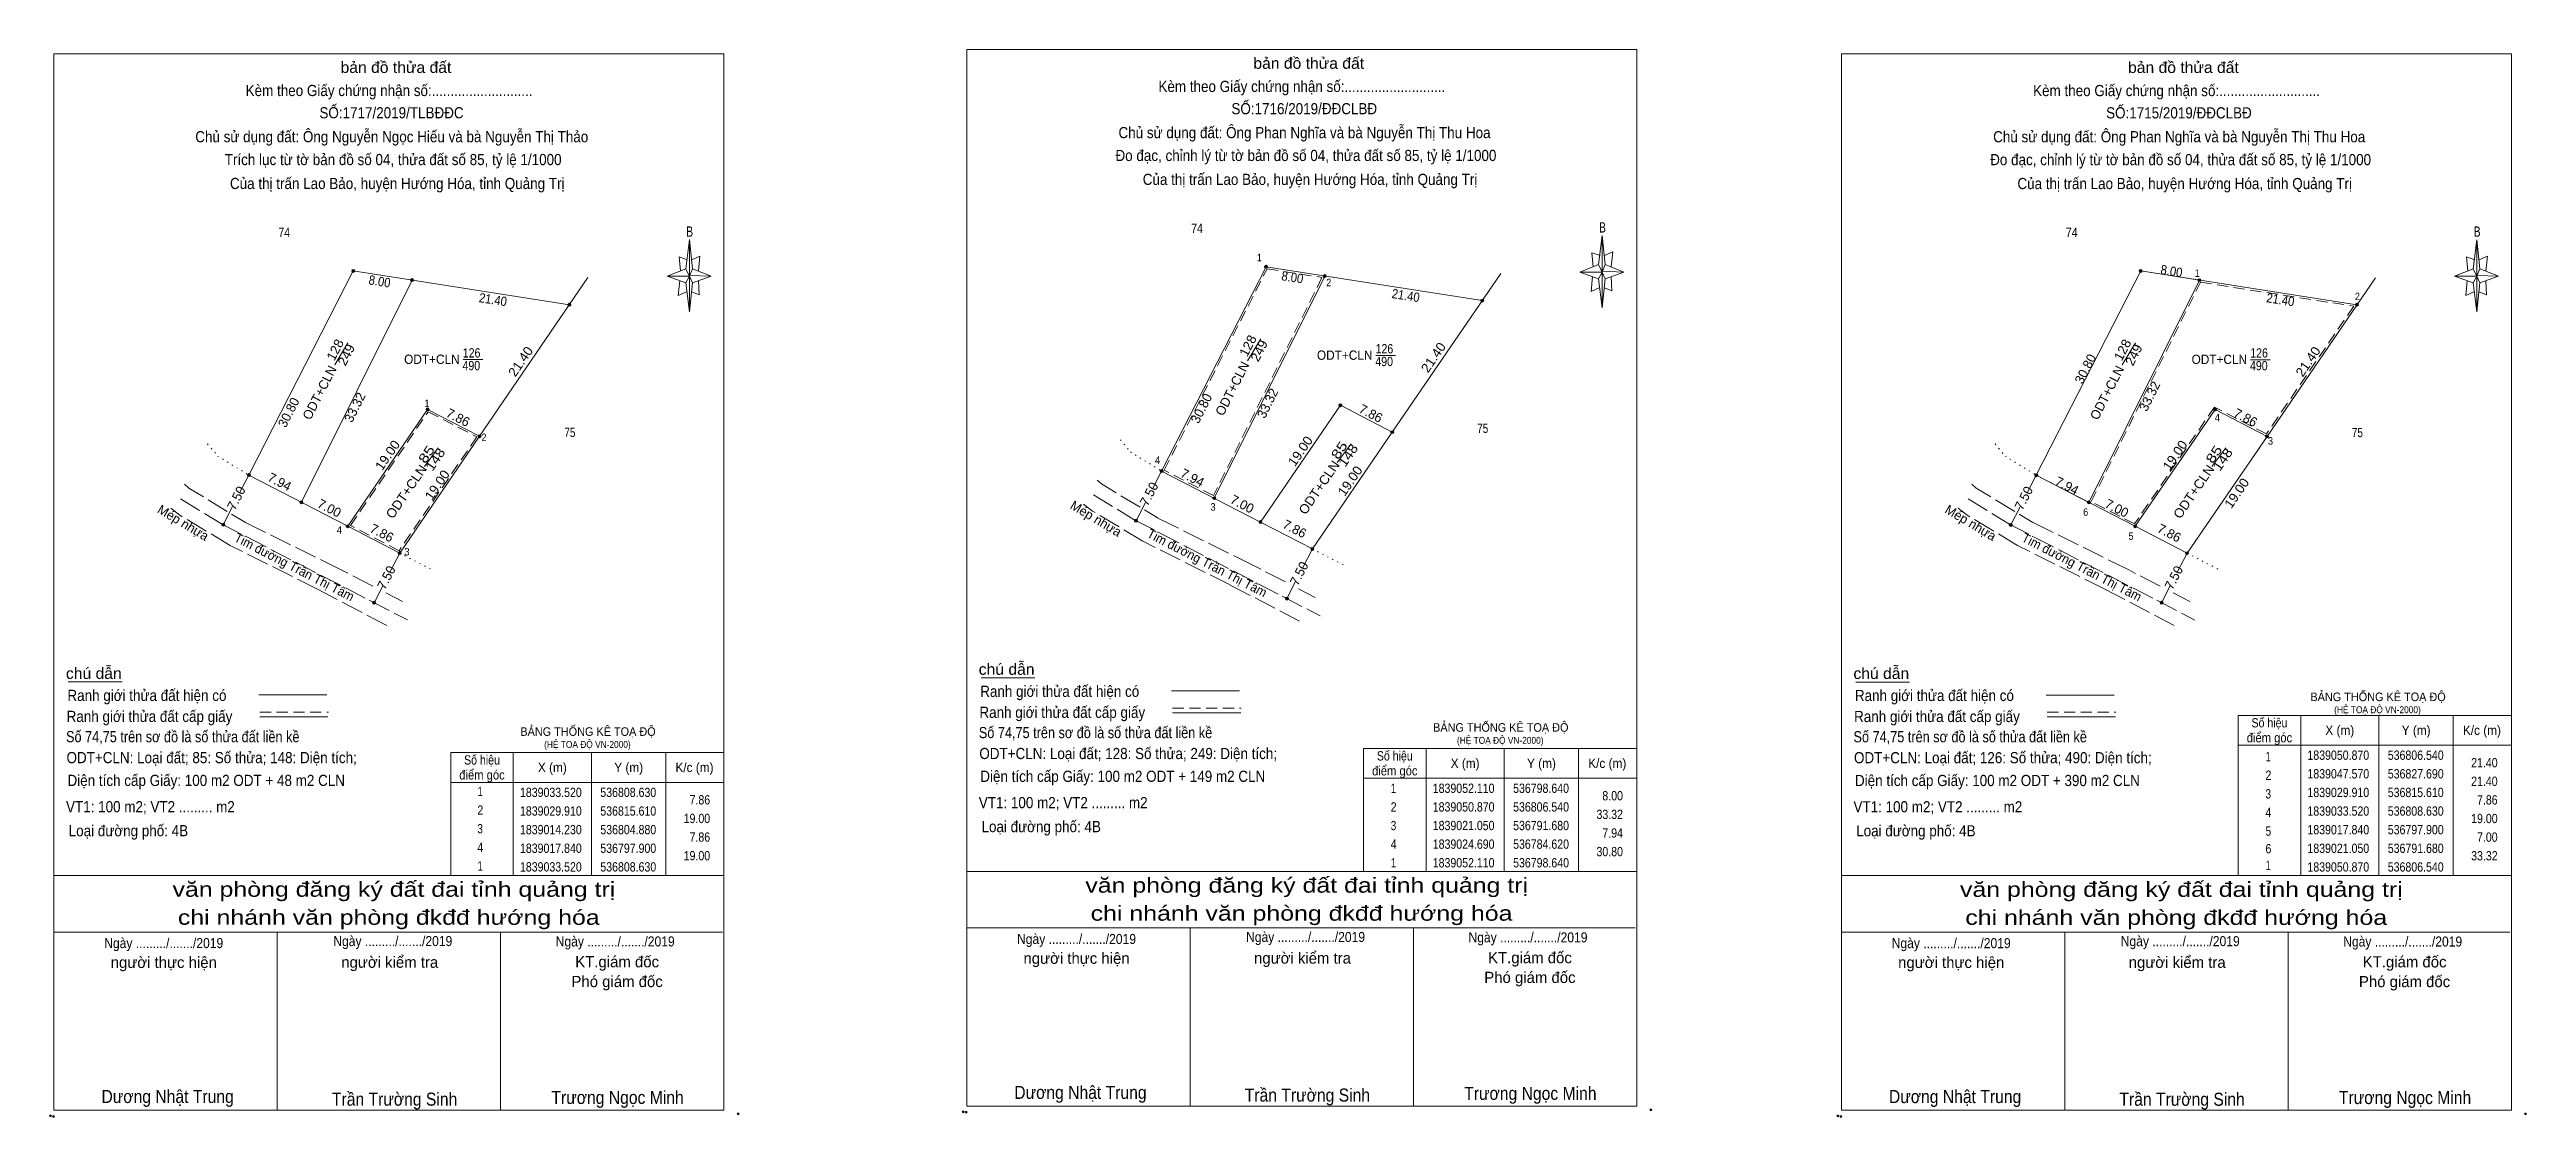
# Model space of a CAD drawing. Header units: metres. Extents: x 536109 to 536832, y 1838438 to 1839216.
# Drawn here: x 536357 to 536689.7, y 1839072.4 to 1839215.7 of the extents above; entities that cross this region are included whole.
import ezdxf
from ezdxf.enums import TextEntityAlignment as Align

# ---------------------------------------------------------------- set-up
doc = ezdxf.new("R2010")
doc.units = ezdxf.units.M
doc.header["$LTSCALE"] = 0.5
doc.header["$PDMODE"] = 32
doc.header["$PDSIZE"] = 0.25
for name, pattern in [('DOTTED', [1.5, 0.3, -1.2]), ('LONG_DASHED', [7.5, 6, -1.5]), ('MEDIUM_DASHED', [4.5, 3, -1.5])]:
    doc.linetypes.add(name, pattern=pattern)
for name, color, linetype, lineweight in [('1', 7, 'Continuous', 13), ('17', 7, 'Continuous', 13), ('22', 7, 'LONG_DASHED', 13), ('32', 7, 'Continuous', 13), ('5', 7, 'Continuous', 13), ('50', 7, 'DOTTED', 13), ('6', 7, 'Continuous', 13), ('63', 7, 'Continuous', 13)]:
    doc.layers.add(name, color=color, linetype=linetype, lineweight=lineweight)

msp = doc.modelspace()

# ---------------------------------------------------------------- texts
at = {"layer": '1'}
for s, width, p in [('ODT+CLN', 0.95, (536408.36, 1839173.53)), ('490', 0.85, (536413.66, 1839172.68)), ('126', 0.85, (536413.695, 1839174.39)), ('ODT+CLN', 0.95, (536530.98, 1839174.08)), ('490', 0.85, (536536.28, 1839173.23)), ('126', 0.85, (536536.315, 1839174.94)), ('ODT+CLN', 0.95, (536648.48, 1839173.52)), ('490', 0.85, (536653.78, 1839172.67)), ('126', 0.85, (536653.815, 1839174.38))]:
    msp.add_text(s, height=1.25, dxfattribs=dict(at, width=width)).set_placement(p, align=Align.CENTER)
for s, height, width, p in [('BẢNG THỐNG KÊ TOẠ ĐỘ ', 1.15, 0.95, (536660.71, 1839128.27)), ('(HỆ TOẠ ĐỘ VN-2000)', 0.93, 0.9, (536663.91, 1839126.65)), ('BẢNG THỐNG KÊ TOẠ ĐỘ ', 1.15, 0.95, (536420.24, 1839123.61)), ('BẢNG THỐNG KÊ TOẠ ĐỘ ', 1.15, 0.95, (536542.86, 1839124.16)), ('(HỆ TOẠ ĐỘ VN-2000)', 0.93, 0.9, (536423.44, 1839121.99)), ('(HỆ TOẠ ĐỘ VN-2000)', 0.93, 0.9, (536546.06, 1839122.54))]:
    msp.add_text(s, height=height, dxfattribs=dict(at, width=width)).set_placement(p)
at = {"layer": '5'}
for s, height, width, p in [('bản đồ thửa đất', 1.5, 1.05, (536403.53, 1839212.59)), ('bản đồ thửa đất', 1.5, 1.05, (536526.15, 1839213.14)), ('bản đồ thửa đất', 1.5, 1.05, (536643.65, 1839212.58)), ('Kèm theo Giấy chứng nhận số:...........................', 1.5, 0.9, (536402.61, 1839209.48)), ('Kèm theo Giấy chứng nhận số:...........................', 1.5, 0.9, (536525.23, 1839210.03)), ('Kèm theo Giấy chứng nhận số:...........................', 1.5, 0.9, (536642.73, 1839209.47)), ('SỐ:1717/2019/TLBĐĐC', 1.5, 0.9, (536402.935, 1839206.49)), ('SỐ:1716/2019/ĐĐCLBĐ', 1.5, 0.9, (536525.55, 1839207.04)), ('SỐ:1715/2019/ĐĐCLBĐ', 1.5, 0.9, (536643.05, 1839206.48)), ('Chủ sử dụng đất: Ông Nguyễn Ngọc Hiếu và bà Nguyễn Thị Thảo', 1.5, 0.9, (536402.97, 1839203.28)), ('Chủ sử dụng đất: Ông Phan Nghĩa và bà Nguyễn Thị Thu Hoa', 1.5, 0.9, (536525.585, 1839203.83)), ('Chủ sử dụng đất: Ông Phan Nghĩa và bà Nguyễn Thị Thu Hoa', 1.5, 0.9, (536643.085, 1839203.27)), ('Trích lục từ tờ bản đồ số 04, thửa đất số 85, tỷ lệ 1/1000 ', 1.5, 0.9, (536403.405, 1839200.21)), ('Đo đạc, chỉnh lý từ tờ bản đồ số 04, thửa đất số 85, tỷ lệ 1/1000 ', 1.5, 0.9, (536526.025, 1839200.76)), ('Đo đạc, chỉnh lý từ tờ bản đồ số 04, thửa đất số 85, tỷ lệ 1/1000 ', 1.5, 0.9, (536643.525, 1839200.2)), ('Của thị trấn Lao Bảo, huyện Hướng Hóa, tỉnh Quảng Trị', 1.5, 0.9, (536403.705, 1839197)), ('Của thị trấn Lao Bảo, huyện Hướng Hóa, tỉnh Quảng Trị', 1.5, 0.9, (536526.325, 1839197.55)), ('Của thị trấn Lao Bảo, huyện Hướng Hóa, tỉnh Quảng Trị', 1.5, 0.9, (536643.825, 1839196.99)), ('B', 1.378, 0.75, (536442.99, 1839190.61)), ('B', 1.378, 0.75, (536565.61, 1839191.16)), ('B', 1.378, 0.75, (536683.11, 1839190.6)), ('văn phòng đăng ký đất đai tỉnh quảng trị', 2, 1.25, (536403.255, 1839102.01)), ('văn phòng đăng ký đất đai tỉnh quảng trị', 2, 1.25, (536525.875, 1839102.56)), ('văn phòng đăng ký đất đai tỉnh quảng trị', 2, 1.25, (536643.375, 1839102)), ('chi nhánh văn phòng đkđđ hướng hóa', 2, 1.25, (536525.185, 1839098.8)), ('chi nhánh văn phòng đkđđ hướng hóa', 2, 1.25, (536402.565, 1839098.25)), ('Ngày ........./......./2019', 1.35, 0.9, (536525.725, 1839095.94)), ('Ngày ........./......./2019', 1.35, 0.9, (536555.605, 1839095.89)), ('chi nhánh văn phòng đkđđ hướng hóa', 2, 1.25, (536642.685, 1839098.24)), ('Ngày ........./......./2019', 1.35, 0.9, (536372.335, 1839095.12)), ('Ngày ........./......./2019', 1.35, 0.9, (536403.105, 1839095.39)), ('Ngày ........./......./2019', 1.35, 0.9, (536432.985, 1839095.34)), ('Ngày ........./......./2019', 1.35, 0.9, (536494.955, 1839095.67)), ('Ngày ........./......./2019', 1.35, 0.9, (536612.455, 1839095.11)), ('Ngày ........./......./2019', 1.35, 0.9, (536643.225, 1839095.38)), ('Ngày ........./......./2019', 1.35, 0.9, (536673.105, 1839095.33)), ('Dương Nhật Trung', 1.75, 0.9, (536372.86, 1839074.33)), ('Trần Trường Sinh', 1.75, 0.9, (536403.35, 1839073.97)), ('Trương Ngọc Minh', 1.75, 0.9, (536433.305, 1839074.2)), ('Dương Nhật Trung', 1.75, 0.9, (536495.48, 1839074.88)), ('Trần Trường Sinh', 1.75, 0.9, (536525.97, 1839074.52)), ('Trương Ngọc Minh', 1.75, 0.9, (536555.925, 1839074.75)), ('Dương Nhật Trung', 1.75, 0.9, (536612.98, 1839074.32)), ('Trần Trường Sinh', 1.75, 0.9, (536643.47, 1839073.96)), ('Trương Ngọc Minh', 1.75, 0.9, (536673.425, 1839074.19))]:
    msp.add_text(s, height=height, dxfattribs=dict(at, width=width)).set_placement(p, align=Align.CENTER)
for s, p in [('người thực hiện', (536372.34, 1839092.46)), ('người kiểm tra', (536402.695, 1839092.48)), ('KT.giám đốc', (536433.245, 1839092.54)), ('người thực hiện', (536494.96, 1839093.01)), ('người kiểm tra', (536525.315, 1839093.03)), ('KT.giám đốc', (536555.865, 1839093.09)), ('người thực hiện', (536612.46, 1839092.45)), ('người kiểm tra', (536642.815, 1839092.47)), ('KT.giám đốc', (536673.365, 1839092.53)), ('Phó giám đốc', (536433.24, 1839089.89)), ('Phó giám đốc', (536555.86, 1839090.44)), ('Phó giám đốc', (536673.36, 1839089.88))]:
    msp.add_text(s, height=1.5, dxfattribs=at).set_placement(p, align=Align.CENTER)
at = {"layer": '6'}
for s, width, p in [('chú dẫn', 1.05, (536359.2, 1839131.25)), ('chú dẫn', 1.05, (536481.82, 1839131.8)), ('Ranh giới thửa đất hiện có ', 0.9, (536482.02, 1839128.84)), ('chú dẫn', 1.05, (536599.32, 1839131.24)), ('Ranh giới thửa đất hiện có ', 0.9, (536359.4, 1839128.29)), ('Ranh giới thửa đất cấp giấy', 0.9, (536481.91, 1839126.02)), ('Ranh giới thửa đất hiện có ', 0.9, (536599.52, 1839128.28)), ('Số 74,75 trên sơ đồ là số thửa đất liền kề', 0.85, (536359.21, 1839122.75)), ('Ranh giới thửa đất cấp giấy', 0.9, (536359.29, 1839125.47)), ('Số 74,75 trên sơ đồ là số thửa đất liền kề', 0.85, (536481.83, 1839123.3)), ('Số 74,75 trên sơ đồ là số thửa đất liền kề', 0.85, (536599.33, 1839122.74)), ('Ranh giới thửa đất cấp giấy', 0.9, (536599.41, 1839125.46)), ('ODT+CLN: Loại đất; 85: Số thửa; 148: Diện tích;', 0.9, (536359.28, 1839119.94)), ('ODT+CLN: Loại đất; 128: Số thửa; 249: Diện tích;', 0.9, (536481.9, 1839120.49)), ('ODT+CLN: Loại đất; 126: Số thửa; 490: Diện tích;', 0.9, (536599.4, 1839119.93)), ('Diện tích cấp Giấy: 100 m2 ODT + 48 m2 CLN', 0.9, (536359.41, 1839116.88)), ('Diện tích cấp Giấy: 100 m2 ODT + 149 m2 CLN', 0.9, (536482.03, 1839117.43)), ('Diện tích cấp Giấy: 100 m2 ODT + 390 m2 CLN', 0.9, (536599.53, 1839116.87)), ('VT1: 100 m2; VT2 ......... m2', 0.9, (536359.21, 1839113.35)), ('VT1: 100 m2; VT2 ......... m2', 0.9, (536481.83, 1839113.9)), ('VT1: 100 m2; VT2 ......... m2', 0.9, (536599.33, 1839113.34)), ('Loại đường phố: 4B', 0.9, (536359.57, 1839110.13)), ('Loại đường phố: 4B', 0.9, (536482.19, 1839110.68)), ('Loại đường phố: 4B', 0.9, (536599.69, 1839110.12))]:
    msp.add_text(s, height=1.5, dxfattribs=dict(at, width=width)).set_placement(p)
at = {"layer": '63'}
for s, width, p in [('74', 0.85, (536388.525, 1839190.56)), ('74', 0.85, (536511.145, 1839191.11)), ('74', 0.85, (536628.645, 1839190.55)), ('75', 0.8, (536426.9, 1839163.71)), ('75', 0.8, (536549.52, 1839164.26)), ('75', 0.8, (536667.02, 1839163.7)), ('điểm góc', 0.9, (536655.21, 1839122.74)), ('Số hiệu', 0.85, (536655.21, 1839124.74)), ('X (m)', 0.95, (536664.66, 1839123.74)), ('Y (m)', 0.95, (536674.915, 1839123.74)), ('K/c (m)', 0.95, (536683.755, 1839123.74)), ('Số hiệu', 0.85, (536415.09, 1839119.75)), ('Số hiệu', 0.85, (536537.71, 1839120.3)), ('X (m)', 0.95, (536547.16, 1839119.3)), ('Y (m)', 0.95, (536557.415, 1839119.3)), ('K/c (m)', 0.95, (536566.255, 1839119.3)), (' 1', 0.75, (536654.87, 1839120.2)), ('1839050.870', 0.85, (536664.46, 1839120.39)), ('536806.540', 0.85, (536674.86, 1839120.39)), ('điểm góc', 0.9, (536415.09, 1839117.75)), ('X (m)', 0.95, (536424.54, 1839118.75)), ('Y (m)', 0.95, (536434.795, 1839118.75)), ('K/c (m)', 0.95, (536443.635, 1839118.75)), ('điểm góc', 0.9, (536537.71, 1839118.3)), ('1839052.110', 0.85, (536546.96, 1839115.95)), ('536798.640', 0.85, (536557.36, 1839115.95)), (' 2', 0.85, (536654.875, 1839117.7)), ('1839047.570', 0.85, (536664.46, 1839117.89)), ('536827.690', 0.85, (536674.86, 1839117.89)), (' 2', 0.85, (536414.665, 1839113.02)), (' 1', 0.75, (536414.66, 1839115.52)), ('1839033.520', 0.85, (536424.34, 1839115.4)), ('1839029.910', 0.85, (536424.34, 1839112.9)), ('536808.630', 0.85, (536434.74, 1839115.4)), ('536815.610', 0.85, (536434.74, 1839112.9)), (' 2', 0.85, (536537.365, 1839113.45)), (' 1', 0.75, (536537.36, 1839115.95)), ('1839050.870', 0.85, (536546.96, 1839113.45)), ('536806.540', 0.85, (536557.36, 1839113.45)), (' 4', 0.85, (536654.87, 1839112.7)), (' 3', 0.8, (536654.865, 1839115.2)), ('1839029.910', 0.85, (536664.46, 1839115.39)), ('1839033.520', 0.85, (536664.46, 1839112.89)), ('536815.610', 0.85, (536674.86, 1839115.39)), ('536808.630', 0.85, (536674.86, 1839112.89)), (' 3', 0.8, (536414.655, 1839110.52)), ('1839014.230', 0.85, (536424.34, 1839110.4)), ('536804.880', 0.85, (536434.74, 1839110.4)), (' 3', 0.8, (536537.355, 1839110.95)), ('1839021.050', 0.85, (536546.96, 1839110.95)), ('536791.680', 0.85, (536557.36, 1839110.95)), (' 5', 0.8, (536654.875, 1839110.2)), ('1839017.840', 0.85, (536664.46, 1839110.39)), ('536797.900', 0.85, (536674.86, 1839110.39)), (' 4', 0.85, (536414.66, 1839108.02)), ('1839017.840', 0.85, (536424.34, 1839107.9)), ('536797.900', 0.85, (536434.74, 1839107.9)), (' 4', 0.85, (536537.36, 1839108.45)), ('1839024.690', 0.85, (536546.96, 1839108.45)), ('1839052.110', 0.85, (536546.96, 1839105.95)), ('536784.620', 0.85, (536557.36, 1839108.45)), ('536798.640', 0.85, (536557.36, 1839105.95)), (' 6', 0.85, (536654.875, 1839107.84)), ('1839021.050', 0.85, (536664.46, 1839107.89)), ('536791.680', 0.85, (536674.86, 1839107.89)), (' 1', 0.75, (536414.66, 1839105.52)), ('1839033.520', 0.85, (536424.34, 1839105.4)), ('536808.630', 0.85, (536434.74, 1839105.4)), (' 1', 0.75, (536537.36, 1839105.95)), (' 1', 0.75, (536654.87, 1839105.6)), ('1839050.870', 0.85, (536664.46, 1839105.39)), ('536806.540', 0.85, (536674.86, 1839105.39))]:
    msp.add_text(s, height=1.25, dxfattribs=dict(at, width=width)).set_placement(p, align=Align.CENTER)
for s, height, width, p in [(' 1', 1, 0.9, (536519.85, 1839187.31)), (' 2', 1, 0.9, (536529.17, 1839183.96)), (' 1', 1, 0.9, (536645.84, 1839185.21)), (' 2', 1, 0.9, (536667.36, 1839182.1)), (' 1', 1, 0.9, (536408.03, 1839167.75)), (' 2', 1, 0.9, (536415.69, 1839163.18)), (' 4', 1, 0.95, (536648.57, 1839165.83)), (' 4', 1, 0.95, (536506.19, 1839160.11)), (' 3', 1, 0.95, (536655.7, 1839162.7)), (' 3', 1, 0.95, (536513.64, 1839153.84)), (' 6', 1, 0.9, (536630.86, 1839153.15)), (' 4', 1, 0.95, (536396.29, 1839150.74)), (' 5', 1, 0.9, (536636.95, 1839149.92)), (' 3', 1, 0.95, (536405.36, 1839147.82)), ('21.40', 1.25, 0.85, (536685.86, 1839119.39)), ('21.40', 1.25, 0.85, (536685.86, 1839116.89)), ('7.86', 1.25, 0.85, (536445.74, 1839114.4)), ('8.00', 1.25, 0.85, (536568.36, 1839114.95)), ('7.86', 1.25, 0.85, (536685.86, 1839114.39)), ('19.00', 1.25, 0.85, (536445.74, 1839111.9)), ('7.86', 1.25, 0.85, (536445.74, 1839109.4)), ('33.32', 1.25, 0.85, (536568.36, 1839112.45)), ('7.94', 1.25, 0.85, (536568.36, 1839109.95)), ('19.00', 1.25, 0.85, (536685.86, 1839111.89)), ('7.00', 1.25, 0.85, (536685.86, 1839109.39)), ('19.00', 1.25, 0.85, (536445.74, 1839106.9)), ('30.80', 1.25, 0.85, (536568.36, 1839107.45)), ('33.32', 1.25, 0.85, (536685.86, 1839106.89))]:
    msp.add_text(s, height=height, dxfattribs=dict(at, width=width)).set_placement(p, align=Align.RIGHT)
for s, rotation, width, p in [('8.00', 351.08, 0.9, (536401.2431, 1839183.9972)), ('8.00', 351.08, 0.9, (536523.8631, 1839184.5472)), ('8.00', 351.08, 0.9, (536641.9631, 1839185.3772)), ('21.40', 351.132, 0.9, (536416.4686, 1839181.5453)), ('21.40', 351.132, 0.9, (536539.0886, 1839182.0953)), ('21.40', 351.132, 0.9, (536656.5886, 1839181.5353)), ('128', 62.919, 1.05, (536518.5403, 1839175.6905)), ('128', 62.919, 1.05, (536395.9203, 1839175.1405)), ('249', 62.919, 1.05, (536397.418, 1839174.4655)), ('21.40', 55.622, 1.05, (536420.7971, 1839173.5021)), ('249', 62.919, 1.05, (536520.038, 1839175.0155)), ('21.40', 55.622, 1.05, (536543.4171, 1839174.0521)), ('128', 62.919, 1.05, (536636.0403, 1839175.1305)), ('249', 62.919, 1.05, (536637.538, 1839174.4555)), ('21.40', 55.622, 1.05, (536660.9171, 1839173.4921)), ('19.00', 55.622, 1.05, (536402.9171, 1839160.9221)), ('85', 55.622, 1.3, (536408.1453, 1839161.0471)), ('148', 55.622, 1.15, (536409.3345, 1839160.3621)), ('19.00', 55.622, 1.05, (536525.5371, 1839161.4721)), ('ODT+CLN', 55.622, 1.05, (536528.061, 1839156.5871)), ('85', 55.622, 1.3, (536530.7653, 1839161.5971)), ('148', 55.622, 1.15, (536531.9545, 1839160.9121)), ('19.00', 55.622, 1.05, (536643.0371, 1839160.9121)), ('85', 55.622, 1.3, (536648.2653, 1839161.0371)), ('148', 55.622, 1.15, (536649.4545, 1839160.3521)), ('ODT+CLN', 55.622, 1.05, (536405.441, 1839156.0371)), ('19.00', 55.622, 1.05, (536409.5971, 1839156.9221)), ('19.00', 55.622, 1.05, (536532.2171, 1839157.4721)), ('ODT+CLN', 55.622, 1.05, (536645.561, 1839156.0271)), ('19.00', 55.622, 1.05, (536651.3271, 1839155.8321)), ('Tim đường Trần Thị Tâm', 332.69, 0.95, (536389.5933, 1839145.713)), ('Tim đường Trần Thị Tâm', 332.69, 0.95, (536512.2133, 1839146.263)), ('Tim đường Trần Thị Tâm', 332.69, 0.95, (536629.7133, 1839145.703))]:
    msp.add_text(s, height=1.25, rotation=rotation, dxfattribs=dict(at, width=width)).set_placement(p, align=Align.CENTER)
for s, rotation, p in [('ODT+CLN', 62.919, (536516.4407, 1839169.9405)), ('30.80', 62.919, (536631.0417, 1839172.5805)), ('ODT+CLN', 62.919, (536393.8208, 1839169.3905)), ('ODT+CLN', 62.919, (536633.9407, 1839169.3805)), ('33.32', 63.512, (536639.665, 1839168.9163)), ('30.80', 62.919, (536389.6718, 1839166.7305)), ('33.32', 63.512, (536398.565, 1839167.4263)), ('7.86', 332.652, (536411.5879, 1839165.7798)), ('30.80', 62.919, (536512.2917, 1839167.2805)), ('33.32', 63.512, (536521.185, 1839167.9763)), ('7.86', 332.652, (536534.2079, 1839166.3298)), ('7.86', 332.652, (536651.7079, 1839165.7698)), ('7.94', 332.725, (536387.6236, 1839157.1493)), ('7.50', 62.683, (536505.2619, 1839155.7932)), ('7.94', 332.725, (536510.2436, 1839157.6993)), ('7.94', 332.725, (536627.7136, 1839156.6193)), ('Mép nhựa', 329.049, (536374.6286, 1839151.6838)), ('7.50', 62.683, (536382.6419, 1839155.2432)), ('7.00', 332.703, (536394.3034, 1839153.6187)), ('Mép nhựa', 329.049, (536497.2486, 1839152.2338)), ('7.00', 332.703, (536516.9234, 1839154.1687)), ('Mép nhựa', 329.049, (536614.7486, 1839151.6738)), ('7.50', 62.683, (536622.7619, 1839155.2332)), ('7.00', 332.703, (536634.4234, 1839153.6087)), ('7.86', 332.693, (536401.3483, 1839150.291)), ('7.86', 332.693, (536523.9683, 1839150.841)), ('7.86', 332.693, (536641.4683, 1839150.281)), ('7.50', 62.683, (536402.8019, 1839144.5732)), ('7.50', 62.683, (536525.4219, 1839145.1232)), ('7.50', 62.683, (536642.9219, 1839144.5632))]:
    msp.add_text(s, height=1.25, rotation=rotation, dxfattribs=at).set_placement(p, align=Align.CENTER)

# ---------------------------------------------------------------- hatches: boundary and pattern name
at = {"layer": '63'}
for points in [[(536397.99, 1839186.02, 1), (536397.59, 1839186.02, 1)], [(536405.89, 1839184.78, 1), (536405.49, 1839184.78, 1)], [(536520.61, 1839186.57, 1), (536520.21, 1839186.57, 1)], [(536528.51, 1839185.33, 1), (536528.11, 1839185.33, 1)], [(536638.11, 1839186.01, 1), (536637.71, 1839186.01, 1)], [(536646.01, 1839184.77, 1), (536645.61, 1839184.77, 1)], [(536427.04, 1839181.48, 1), (536426.64, 1839181.48, 1)], [(536549.66, 1839182.03, 1), (536549.26, 1839182.03, 1)], [(536667.16, 1839181.47, 1), (536666.76, 1839181.47, 1)], [(536407.98, 1839167.43, 1), (536407.58, 1839167.43, 1)], [(536530.6, 1839167.98, 1), (536530.2, 1839167.98, 1)], [(536648.1, 1839167.42, 1), (536647.7, 1839167.42, 1)], [(536414.96, 1839163.82, 1), (536414.56, 1839163.82, 1)], [(536537.58, 1839164.37, 1), (536537.18, 1839164.37, 1)], [(536655.08, 1839163.81, 1), (536654.68, 1839163.81, 1)], [(536383.97, 1839158.6, 1), (536383.57, 1839158.6, 1)], [(536506.59, 1839159.15, 1), (536506.19, 1839159.15, 1)], [(536624.09, 1839158.59, 1), (536623.69, 1839158.59, 1)], [(536391.03, 1839154.96, 1), (536390.63, 1839154.96, 1)], [(536513.65, 1839155.51, 1), (536513.25, 1839155.51, 1)], [(536631.15, 1839154.95, 1), (536630.75, 1839154.95, 1)], [(536380.53, 1839151.94, 1), (536380.13, 1839151.94, 1)], [(536397.25, 1839151.75, 1), (536396.85, 1839151.75, 1)], [(536503.15, 1839152.49, 1), (536502.75, 1839152.49, 1)], [(536519.87, 1839152.3, 1), (536519.47, 1839152.3, 1)], [(536620.65, 1839151.93, 1), (536620.25, 1839151.93, 1)], [(536637.37, 1839151.74, 1), (536636.97, 1839151.74, 1)], [(536404.23, 1839148.14, 1), (536403.83, 1839148.14, 1)], [(536526.85, 1839148.69, 1), (536526.45, 1839148.69, 1)], [(536644.35, 1839148.13, 1), (536643.95, 1839148.13, 1)], [(536400.79, 1839141.48, 1), (536400.39, 1839141.48, 1)], [(536523.41, 1839142.03, 1), (536523.01, 1839142.03, 1)], [(536640.91, 1839141.47, 1), (536640.51, 1839141.47, 1)]]:
    msp.add_hatch(color=256, dxfattribs=at).paths.add_polyline_path(points)

# ---------------------------------------------------------------- linework, layer by layer
at = {"layer": '1', "linetype": 'MEDIUM_DASHED'}
for points in [[(536520.55, 1839186.29), (536527.93, 1839185.14), (536513.34, 1839155.85), (536506.73, 1839159.26)], [(536645.95, 1839184.49), (536666.53, 1839181.28), (536654.8, 1839164.13), (536647.82, 1839167.74), (536637.09, 1839152.06), (536631.28, 1839155.06)], [(536407.86, 1839167.11), (536414.39, 1839163.73), (536403.95, 1839148.46), (536397.42, 1839151.84)]]:
    msp.add_lwpolyline(points, close=True, dxfattribs=at)
at = {"layer": '1'}
for points in [[(536637.91, 1839186.01), (536645.81, 1839184.77), (536630.95, 1839154.95), (536623.89, 1839158.59)], [(536530.4, 1839167.98), (536537.38, 1839164.37), (536526.65, 1839148.69), (536519.67, 1839152.3)], [(536647.9, 1839167.42), (536654.88, 1839163.81), (536644.15, 1839148.13), (536637.17, 1839151.74)]]:
    msp.add_lwpolyline(points, close=True, dxfattribs=at)
at = {"layer": '17'}
for p, q in [((536359.51, 1839130.84), (536366.75, 1839130.84)), ((536482.13, 1839131.39), (536489.37, 1839131.39)), ((536599.63, 1839130.83), (536606.87, 1839130.83))]:
    msp.add_line(p, q, dxfattribs=at)
at = {"layer": '22'}
for p, q in [((536524.92, 1839138.99), (536515.6, 1839143.86)), ((536402.3, 1839138.44), (536392.98, 1839143.31)), ((536404.4, 1839141.64), (536402.15, 1839142.8)), ((536527.02, 1839142.19), (536524.77, 1839143.35)), ((536642.42, 1839138.43), (536633.1, 1839143.3)), ((536644.52, 1839141.63), (536642.27, 1839142.79))]:
    msp.add_line(p, q, dxfattribs=at)
for points in [[(536380.87, 1839153.74), (536375.7, 1839156.87), (536375.12, 1839157.39)], [(536503.49, 1839154.29), (536498.32, 1839157.42), (536497.74, 1839157.94)], [(536620.99, 1839153.73), (536615.82, 1839156.86), (536615.24, 1839157.38)], [(536392.98, 1839143.31), (536381.26, 1839149.17), (536374.49, 1839153.23), (536373.27, 1839154.16)], [(536515.6, 1839143.86), (536503.88, 1839149.72), (536497.11, 1839153.78), (536495.89, 1839154.71)], [(536523.03, 1839144.26), (536518.72, 1839146.48), (536505.92, 1839152.81), (536504.07, 1839153.93)], [(536633.1, 1839143.3), (536621.38, 1839149.16), (536614.61, 1839153.22), (536613.39, 1839154.15)], [(536400.41, 1839143.71), (536396.1, 1839145.93), (536383.3, 1839152.26), (536381.45, 1839153.38)], [(536640.53, 1839143.7), (536636.22, 1839145.92), (536623.42, 1839152.25), (536621.57, 1839153.37)]]:
    msp.add_lwpolyline(points, dxfattribs=at)
at = {"layer": '32'}
for p, q in [((536405.69, 1839184.78), (536390.83, 1839154.96)), ((536414.76, 1839163.82), (536429.32, 1839185.11)), ((536528.31, 1839185.33), (536513.45, 1839155.51)), ((536537.38, 1839164.37), (536551.94, 1839185.66)), ((536645.81, 1839184.77), (536630.95, 1839154.95)), ((536654.88, 1839163.81), (536669.44, 1839185.1)), ((536397.08, 1839176.36), (536395.3, 1839173.4)), ((536519.7, 1839176.91), (536517.92, 1839173.95)), ((536637.2, 1839176.35), (536635.42, 1839173.39))]:
    msp.add_line(p, q, dxfattribs=at)
for points in [[(536426.84, 1839181.48), (536397.79, 1839186.02), (536383.77, 1839158.6)], [(536549.46, 1839182.03), (536520.41, 1839186.57), (536506.39, 1839159.15)], [(536666.96, 1839181.47), (536637.91, 1839186.01), (536623.89, 1839158.59)]]:
    msp.add_lwpolyline(points, dxfattribs=at)
at = {"layer": '5'}
for p, q in [((536565.08, 1839186.86), (536565.58, 1839190.76)), ((536442.46, 1839186.31), (536442.96, 1839190.21)), ((536682.58, 1839186.3), (536683.08, 1839190.2)), ((536442.46, 1839184.41), (536439.96, 1839185.31)), ((536443.36, 1839184.41), (536442.96, 1839180.51)), ((536443.36, 1839186.31), (536445.86, 1839185.31)), ((536444.16, 1839184.71), (536444.26, 1839182.81)), ((536565.08, 1839184.96), (536562.58, 1839185.86)), ((536565.98, 1839184.96), (536565.58, 1839181.06)), ((536566.88, 1839183.36), (536565.88, 1839183.76)), ((536565.98, 1839186.86), (536568.48, 1839185.86)), ((536566.78, 1839185.26), (536566.88, 1839183.36)), ((536682.58, 1839184.4), (536680.08, 1839185.3)), ((536683.48, 1839184.4), (536683.08, 1839180.5)), ((536683.48, 1839186.3), (536685.98, 1839185.3)), ((536684.28, 1839184.7), (536684.38, 1839182.8)), ((536444.26, 1839182.81), (536443.26, 1839183.21)), ((536684.38, 1839182.8), (536683.38, 1839183.2)), ((536357.59, 1839104.87), (536447.59, 1839104.87)), ((536480.21, 1839105.42), (536570.21, 1839105.42)), ((536597.71, 1839104.86), (536687.71, 1839104.86)), ((536357.59, 1839097.27), (536447.39, 1839097.27)), ((536357.59, 1839097.27), (536447.39, 1839097.27)), ((536357.59, 1839097.27), (536447.39, 1839097.27)), ((536387.59, 1839073.37), (536387.59, 1839097.27)), ((536417.59, 1839073.37), (536417.59, 1839097.27)), ((536480.21, 1839097.82), (536570.01, 1839097.82)), ((536480.21, 1839097.82), (536570.01, 1839097.82)), ((536480.21, 1839097.82), (536570.01, 1839097.82)), ((536510.21, 1839073.92), (536510.21, 1839097.82)), ((536540.21, 1839073.92), (536540.21, 1839097.82)), ((536597.71, 1839097.26), (536687.51, 1839097.26)), ((536597.71, 1839097.26), (536687.51, 1839097.26)), ((536597.71, 1839097.26), (536687.51, 1839097.26)), ((536627.71, 1839073.36), (536627.71, 1839097.26)), ((536657.71, 1839073.36), (536657.71, 1839097.26))]:
    msp.add_line(p, q, dxfattribs=at)
for points in [[(536357.59, 1839215.17), (536447.59, 1839215.17), (536447.59, 1839073.37), (536357.59, 1839073.37)], [(536480.21, 1839215.72), (536570.21, 1839215.72), (536570.21, 1839073.92), (536480.21, 1839073.92)], [(536597.71, 1839215.16), (536687.71, 1839215.16), (536687.71, 1839073.36), (536597.71, 1839073.36)], [(536565.58, 1839190.76), (536565.98, 1839186.86), (536565.58, 1839185.86)], [(536442.96, 1839190.21), (536443.36, 1839186.31), (536442.96, 1839185.31)], [(536683.08, 1839190.2), (536683.48, 1839186.3), (536683.08, 1839185.3)], [(536442.96, 1839185.31), (536439.96, 1839185.31), (536442.46, 1839186.31), (536443.36, 1839184.41), (536445.86, 1839185.31), (536442.96, 1839185.41)], [(536442.96, 1839185.31), (536442.96, 1839180.51), (536442.46, 1839184.41)], [(536565.58, 1839185.86), (536562.58, 1839185.86), (536565.08, 1839186.86), (536565.98, 1839184.96), (536568.48, 1839185.86), (536565.58, 1839185.96)], [(536565.58, 1839185.86), (536565.58, 1839181.06), (536565.08, 1839184.96)], [(536683.08, 1839185.3), (536680.08, 1839185.3), (536682.58, 1839186.3), (536683.48, 1839184.4), (536685.98, 1839185.3), (536683.08, 1839185.4)], [(536683.08, 1839185.3), (536683.08, 1839180.5), (536682.58, 1839184.4)]]:
    msp.add_lwpolyline(points, close=True, dxfattribs=at)
for points in [[(536442.66, 1839187.51), (536441.56, 1839187.91), (536441.76, 1839186.01)], [(536443.26, 1839187.51), (536444.36, 1839188.01), (536444.16, 1839186.01)], [(536565.28, 1839188.06), (536564.18, 1839188.46), (536564.38, 1839186.56)], [(536565.88, 1839188.06), (536566.98, 1839188.56), (536566.78, 1839186.56)], [(536682.78, 1839187.5), (536681.68, 1839187.9), (536681.88, 1839186)], [(536683.38, 1839187.5), (536684.48, 1839188), (536684.28, 1839186)], [(536442.96, 1839185.31), (536442.46, 1839186.31), (536439.96, 1839185.31)], [(536441.66, 1839184.71), (536441.46, 1839182.71), (536442.56, 1839183.21)], [(536442.96, 1839185.31), (536443.36, 1839184.41), (536445.86, 1839185.31)], [(536565.58, 1839185.86), (536565.08, 1839186.86), (536562.58, 1839185.86)], [(536564.28, 1839185.26), (536564.08, 1839183.26), (536565.18, 1839183.76)], [(536565.58, 1839185.86), (536565.98, 1839184.96), (536568.48, 1839185.86)], [(536683.08, 1839185.3), (536682.58, 1839186.3), (536680.08, 1839185.3)], [(536681.78, 1839184.7), (536681.58, 1839182.7), (536682.68, 1839183.2)], [(536683.08, 1839185.3), (536683.48, 1839184.4), (536685.98, 1839185.3)], [(536447.59, 1839073.37), (536357.59, 1839073.37), (536357.59, 1839097.27)], [(536570.21, 1839073.92), (536480.21, 1839073.92), (536480.21, 1839097.82)], [(536687.71, 1839073.36), (536597.71, 1839073.36), (536597.71, 1839097.26)]]:
    msp.add_lwpolyline(points, dxfattribs=at)
for p in [(536357.12, 1839072.6), (536357.52, 1839072.53), (536479.74, 1839073.15), (536480.14, 1839073.08), (536597.24, 1839072.59), (536597.64, 1839072.52)]:
    msp.add_point(p, dxfattribs=at)
at = {"layer": '50', "linetype": 'LONG_DASHED'}
for p, q in [((536374.6, 1839155.43), (536380.08, 1839152.07)), ((536497.22, 1839155.98), (536502.7, 1839152.62)), ((536614.72, 1839155.42), (536620.2, 1839152.06)), ((536399.95, 1839141.81), (536405.07, 1839139.16)), ((536522.57, 1839142.36), (536527.69, 1839139.71)), ((536640.07, 1839141.8), (536645.19, 1839139.15))]:
    msp.add_line(p, q, dxfattribs=at)
at = {"layer": '50'}
for p, q in [((536404.03, 1839148.14), (536408.52, 1839145.82)), ((536526.65, 1839148.69), (536531.14, 1839146.37)), ((536644.15, 1839148.13), (536648.64, 1839145.81))]:
    msp.add_line(p, q, dxfattribs=at)
for points in [[(536378.23, 1839162.8), (536379.58, 1839161.17), (536383.77, 1839158.6)], [(536500.85, 1839163.35), (536502.2, 1839161.72), (536506.39, 1839159.15)], [(536618.35, 1839162.79), (536619.7, 1839161.16), (536623.89, 1839158.59)]]:
    msp.add_lwpolyline(points, dxfattribs=at)
at = {"layer": '6'}
for p, q in [((536385.11, 1839129.1), (536394.25, 1839129.1)), ((536507.73, 1839129.65), (536516.87, 1839129.65)), ((536625.23, 1839129.09), (536634.37, 1839129.09)), ((536385.25, 1839126.17), (536394.39, 1839126.17)), ((536507.87, 1839126.72), (536517.01, 1839126.72)), ((536625.37, 1839126.16), (536634.51, 1839126.16))]:
    msp.add_line(p, q, dxfattribs=at)
at = {"layer": '6', "linetype": 'MEDIUM_DASHED'}
for p, q in [((536507.87, 1839127.34), (536517.07, 1839127.34)), ((536385.25, 1839126.79), (536394.45, 1839126.79)), ((536625.37, 1839126.78), (536634.57, 1839126.78))]:
    msp.add_line(p, q, dxfattribs=at)
at = {"layer": '6'}
for p in [(536449.49, 1839072.87), (536572.11, 1839073.42), (536689.61, 1839072.86)]:
    msp.add_point(p, dxfattribs=at)
at = {"layer": '63'}
for p, q in [((536412.54, 1839174.11), (536415.19, 1839174.11)), ((536535.16, 1839174.66), (536537.81, 1839174.66)), ((536652.66, 1839174.1), (536655.31, 1839174.1)), ((536407.78, 1839167.43), (536397.05, 1839151.75)), ((536407.78, 1839167.43), (536414.76, 1839163.82)), ((536530.4, 1839167.98), (536519.67, 1839152.3)), ((536530.4, 1839167.98), (536537.38, 1839164.37)), ((536647.9, 1839167.42), (536637.17, 1839151.74)), ((536647.9, 1839167.42), (536654.88, 1839163.81)), ((536414.76, 1839163.82), (536404.03, 1839148.14)), ((536537.38, 1839164.37), (536526.65, 1839148.69)), ((536654.88, 1839163.81), (536644.15, 1839148.13)), ((536409.22, 1839162.26), (536407.35, 1839159.75)), ((536531.84, 1839162.81), (536529.97, 1839160.3)), ((536649.34, 1839162.25), (536647.47, 1839159.74)), ((536382.53, 1839156.22), (536383.77, 1839158.6)), ((536383.77, 1839158.6), (536397.05, 1839151.75)), ((536505.15, 1839156.77), (536506.39, 1839159.15)), ((536506.39, 1839159.15), (536519.67, 1839152.3)), ((536622.65, 1839156.21), (536623.89, 1839158.59)), ((536623.89, 1839158.59), (536637.17, 1839151.74)), ((536380.33, 1839151.94), (536381.59, 1839154.38)), ((536502.95, 1839152.49), (536504.21, 1839154.93)), ((536620.45, 1839151.93), (536621.71, 1839154.37)), ((536397.05, 1839151.75), (536404.03, 1839148.14)), ((536519.67, 1839152.3), (536526.65, 1839148.69)), ((536637.17, 1839151.74), (536644.15, 1839148.13)), ((536402.7, 1839145.58), (536404.03, 1839148.14)), ((536525.32, 1839146.13), (536526.65, 1839148.69)), ((536642.82, 1839145.57), (536644.15, 1839148.13)), ((536523.21, 1839142.03), (536524.39, 1839144.31)), ((536400.59, 1839141.48), (536401.77, 1839143.76)), ((536640.71, 1839141.47), (536641.89, 1839143.75)), ((536659.41, 1839126.36), (536659.41, 1839104.86)), ((536669.91, 1839126.36), (536669.91, 1839104.86)), ((536679.91, 1839126.36), (536679.91, 1839104.86)), ((536419.29, 1839121.37), (536419.29, 1839104.87)), ((536429.79, 1839121.37), (536429.79, 1839104.87)), ((536439.79, 1839121.37), (536439.79, 1839104.87)), ((536541.91, 1839121.92), (536541.91, 1839105.42)), ((536552.41, 1839121.92), (536552.41, 1839105.42)), ((536562.41, 1839121.92), (536562.41, 1839105.42)), ((536651.01, 1839122.36), (536687.71, 1839122.36)), ((536410.89, 1839117.37), (536447.59, 1839117.37)), ((536533.51, 1839117.92), (536570.21, 1839117.92))]:
    msp.add_line(p, q, dxfattribs=at)
at = {"layer": '63', "linetype": 'LONG_DASHED'}
for p, q in [((536380.08, 1839152.07), (536399.95, 1839141.81)), ((536502.7, 1839152.62), (536522.57, 1839142.36)), ((536620.2, 1839152.06), (536640.07, 1839141.8))]:
    msp.add_line(p, q, dxfattribs=at)
at = {"layer": '63'}
for points in [[(536651.01, 1839126.36), (536687.71, 1839126.36), (536687.71, 1839104.86), (536651.01, 1839104.86)], [(536410.89, 1839121.37), (536447.59, 1839121.37), (536447.59, 1839104.87), (536410.89, 1839104.87)], [(536533.51, 1839121.92), (536570.21, 1839121.92), (536570.21, 1839105.42), (536533.51, 1839105.42)]]:
    msp.add_lwpolyline(points, close=True, dxfattribs=at)
for centre in [(536397.79, 1839186.02), (536405.69, 1839184.78), (536520.41, 1839186.57), (536528.31, 1839185.33), (536637.91, 1839186.01), (536645.81, 1839184.77), (536426.84, 1839181.48), (536549.46, 1839182.03), (536666.96, 1839181.47), (536407.78, 1839167.43), (536530.4, 1839167.98), (536647.9, 1839167.42), (536414.76, 1839163.82), (536537.38, 1839164.37), (536654.88, 1839163.81), (536383.77, 1839158.6), (536506.39, 1839159.15), (536623.89, 1839158.59), (536390.83, 1839154.96), (536513.45, 1839155.51), (536630.95, 1839154.95), (536380.33, 1839151.94), (536397.05, 1839151.75), (536502.95, 1839152.49), (536519.67, 1839152.3), (536620.45, 1839151.93), (536637.17, 1839151.74), (536404.03, 1839148.14), (536526.65, 1839148.69), (536644.15, 1839148.13), (536400.59, 1839141.48), (536523.21, 1839142.03), (536640.71, 1839141.47)]:
    msp.add_circle(centre, 0.2, dxfattribs=at)

msp.set_redraw_order([(e.dxf.handle, doc.entitydb.next_handle()) for e in msp.query("TEXT MTEXT ATTDEF DIMENSION ARC_DIMENSION")])  # texts and dimensions are drawn at this point

doc.saveas('drawing.dxf')
